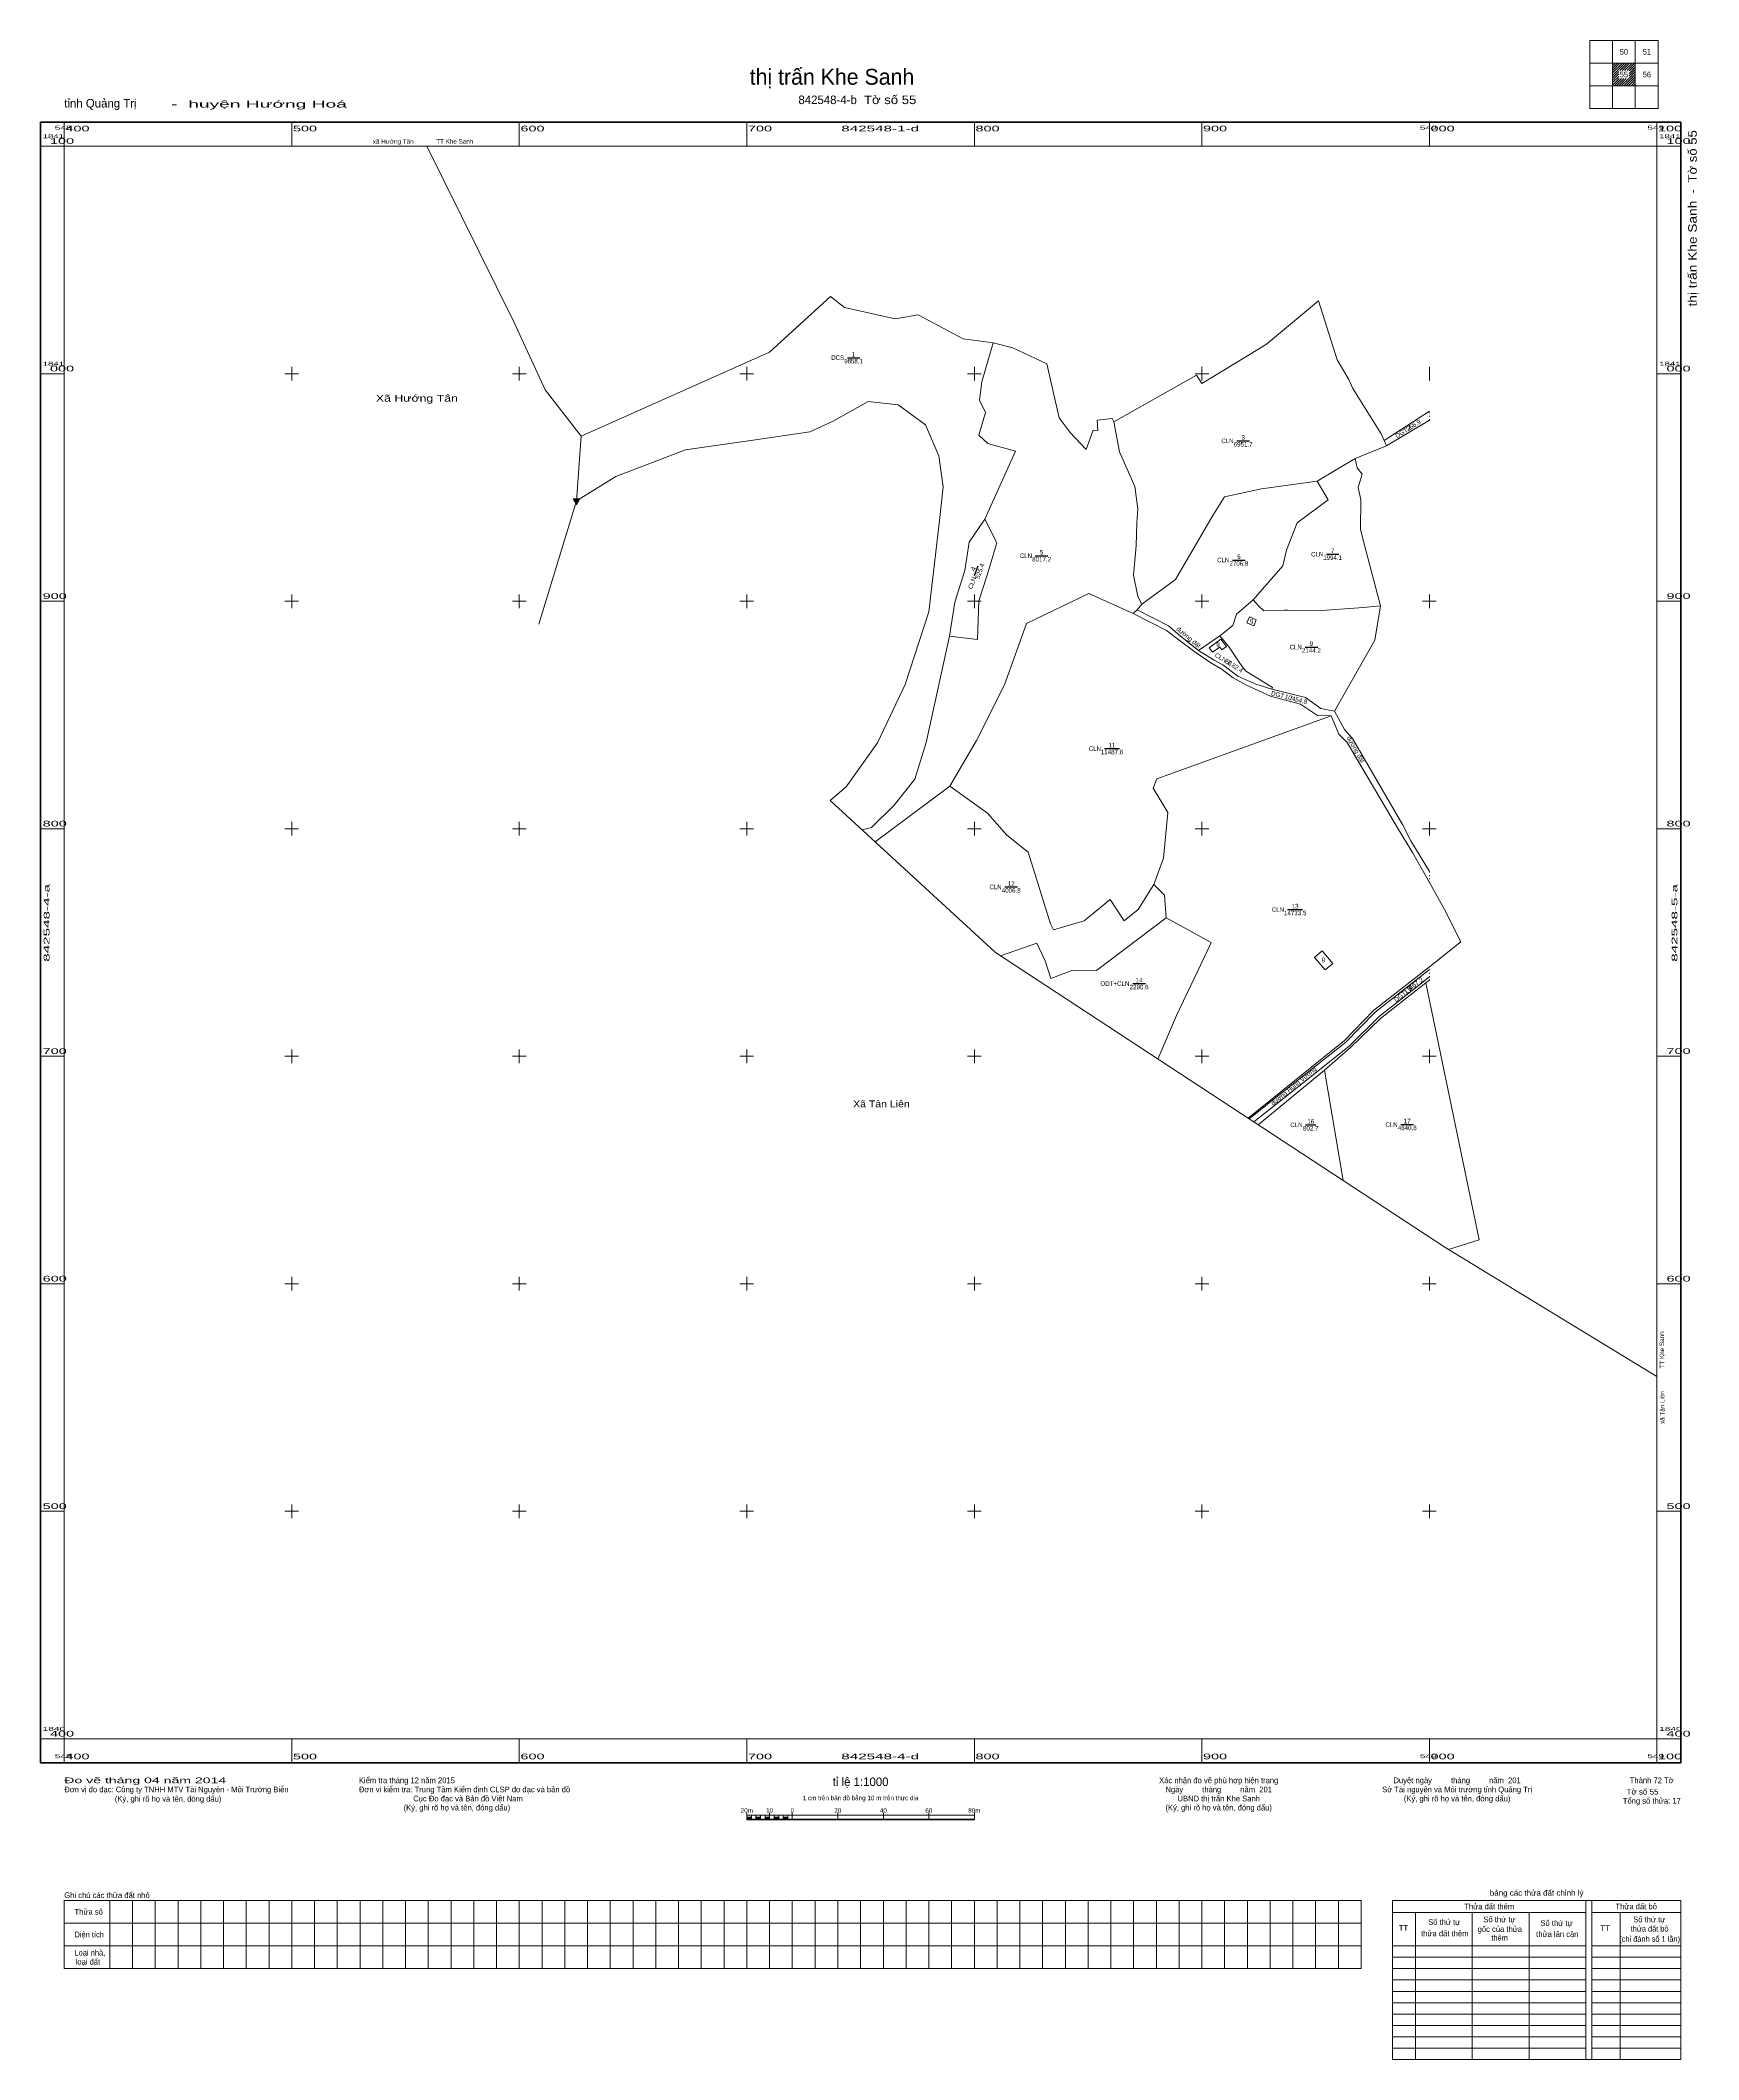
# Model space of a CAD drawing. Header units: metres. Extents: x 548390 to 549118, y 1840259 to 1841146.
import ezdxf
from ezdxf.enums import TextEntityAlignment as Align

# ---------------------------------------------------------------- set-up
doc = ezdxf.new("R2010")
doc.units = ezdxf.units.M
doc.linetypes.add('DOTTED', pattern=[1.5, 0.3, -1.2])
for name, color, linetype, lineweight in [('10', 7, 'Continuous', 13), ('13', 7, 'Continuous', 25), ('14', 7, 'Continuous', 13), ('22', 7, 'Continuous', 13), ('23', 7, 'Continuous', 13), ('24', 7, 'DOTTED', 13), ('46', 7, 'Continuous', 13), ('63', 7, 'Continuous', 13)]:
    doc.layers.add(name, color=color, linetype=linetype, lineweight=lineweight)
for name, color, linetype in [('12', 7, 'Continuous'), ('16', 7, 'Continuous'), ('28', 7, 'Continuous'), ('48', 7, 'Continuous')]:
    doc.layers.add(name, color=color, linetype=linetype)

msp = doc.modelspace()

# ---------------------------------------------------------------- hatches: boundary and pattern name
at = {"layer": '23'}
for points in [[(548700, 1840364.5), (548700, 1840365.5), (548702, 1840365.5), (548702, 1840364.5)], [(548704, 1840364.5), (548704, 1840365.5), (548706, 1840365.5), (548706, 1840364.5)], [(548708, 1840364.5), (548708, 1840365.5), (548710, 1840365.5), (548710, 1840364.5)], [(548712, 1840364.5), (548712, 1840365.5), (548714, 1840365.5), (548714, 1840364.5)], [(548716, 1840364.5), (548716, 1840365.5), (548718, 1840365.5), (548718, 1840364.5)]]:
    msp.add_hatch(color=256, dxfattribs=at).paths.add_polyline_path(points)
at = {"layer": '46'}
msp.add_hatch(color=256, dxfattribs=at).paths.add_polyline_path([(548623.6, 1840945.01), (548626.6, 1840945.01), (548625.1, 1840942.41)])

# ---------------------------------------------------------------- linework, layer by layer
at = {"layer": '10'}
for p, q in [((548816.86, 1841011.43), (548808.29, 1841013.52)), ((548981.19, 1840968.33), (548967.39, 1840962.73)), ((548967.39, 1840962.73), (548950.66, 1840952.74)), ((548873.55, 1840898.73), (548871.56, 1840896.2)), ((548898.48, 1840878.29), (548907.93, 1840884.75)), ((548930.79, 1840861.3), (548931.04, 1840862.13)), ((548789.21, 1840818.78), (548756.43, 1840794.25)), ((548998.51, 1840732.23), (549021.86, 1840619.36)), ((548953.87, 1840693.84), (548962.1, 1840645.38))]:
    msp.add_line(p, q, dxfattribs=at)
for points in [[(548736.78, 1841033.88), (548709.98, 1841009.52), (548627.24, 1840972.51)], [(548808.29, 1841013.52), (548795.07, 1841015.33), (548775.36, 1841025.92), (548765.21, 1841024.14), (548742.98, 1841029.06), (548736.78, 1841033.88)], [(548861.27, 1840978.91), (548897.61, 1840999.31), (548899.97, 1840995.71), (548919.27, 1841007.43), (548928.4, 1841013.04), (548951.31, 1841032.06)], [(548951.31, 1841032.06), (548959.43, 1841006.03), (548964.57, 1840997.49), (548966.41, 1840993.5), (548978.84, 1840973.54), (548980.06, 1840970.59)], [(548808.29, 1841013.52), (548803.27, 1840996.37), (548802.23, 1840988.44), (548804.89, 1840982.89), (548801.97, 1840972.94), (548805.97, 1840969.29), (548818.14, 1840965.94), (548804.54, 1840936.07)], [(548854.05, 1840979.54), (548854.27, 1840975.08), (548852.26, 1840975.18), (548849.2, 1840966.75), (548842.1, 1840974.13), (548837.32, 1840980.61), (548831.91, 1841004.35), (548816.86, 1841011.43)], [(548861.27, 1840978.91), (548860.65, 1840980.25), (548854.05, 1840979.54)], [(548873.55, 1840898.73), (548871.81, 1840902.12), (548870, 1840911.48), (548871.13, 1840924.36), (548871.48, 1840934.39), (548871.89, 1840940.62), (548870.58, 1840950.41), (548863.86, 1840965.63), (548861.27, 1840978.91)], [(548967.39, 1840962.73), (548968.2, 1840958.68), (548970.44, 1840955.89), (548968.7, 1840949.91), (548969.89, 1840944.73), (548969.67, 1840931.59), (548971.6, 1840924.07), (548978.56, 1840898)], [(548950.66, 1840952.74), (548926.21, 1840949.39), (548910.01, 1840945.83), (548904.76, 1840937.74), (548888.43, 1840909.55), (548873.55, 1840898.73)], [(548922.56, 1840900.56), (548935.63, 1840915.48), (548937.14, 1840922.48), (548941.9, 1840934.46), (548955.56, 1840944.51), (548950.66, 1840952.74)], [(548804.54, 1840936.07), (548809.85, 1840925.67), (548805.46, 1840911.06), (548801.92, 1840900.2), (548801.44, 1840883.21), (548789.02, 1840884.66)], [(548789.02, 1840884.66), (548791.36, 1840899.59), (548795.86, 1840913.43), (548797.76, 1840925.96), (548804.54, 1840936.07)], [(548789.21, 1840818.78), (548800.98, 1840838.85), (548813.25, 1840863.28), (548822.96, 1840890.15), (548850.29, 1840903.34), (548869.77, 1840894.62)], [(548922.56, 1840900.56), (548915.19, 1840894.33), (548913.65, 1840889.34), (548907.93, 1840884.75)], [(548978.56, 1840898), (548971.01, 1840897.18), (548952.75, 1840895.86), (548937.92, 1840896.05), (548936.32, 1840896.1), (548927.3, 1840895.74), (548924.9, 1840897.93), (548922.56, 1840900.56)], [(548978.56, 1840898), (548976, 1840882.84), (548958.37, 1840851.61)], [(548789.02, 1840884.66), (548778.79, 1840837.88), (548773.81, 1840821.84), (548764.78, 1840810.4), (548754.84, 1840800.6), (548750.73, 1840799.5)], [(548931.04, 1840862.13), (548919.24, 1840869.47), (548916.62, 1840872.81), (548911.97, 1840879.76), (548907.93, 1840884.75)], [(548956.78, 1840849.63), (548880.19, 1840821.89), (548878.56, 1840817.86), (548885.07, 1840807.09), (548883.11, 1840787.01), (548878.94, 1840775.5)], [(548878.94, 1840775.5), (548872.02, 1840764.56), (548865.78, 1840759.53), (548859.69, 1840768.93), (548848.32, 1840759.59), (548834.79, 1840755.56), (548833.54, 1840758.15), (548823.65, 1840789.75), (548814.25, 1840797.18), (548805.74, 1840806.83), (548789.21, 1840818.78)], [(548884.28, 1840760.8), (548883.51, 1840770.84), (548878.94, 1840775.5)], [(548884.28, 1840760.8), (548853.66, 1840737.75), (548843.36, 1840737.88), (548833.64, 1840734.22), (548831.17, 1840741.97), (548827.52, 1840749.65), (548811.57, 1840744.09)], [(548880.67, 1840698.78), (548888.87, 1840717.9), (548902.68, 1840746.79), (548904.04, 1840750.04), (548884.28, 1840760.8)]]:
    msp.add_lwpolyline(points, dxfattribs=at)
at = {"layer": '13'}
for p, q in [((548744.2, 1841007.03), (548749.6, 1841007.03)), ((548915.37, 1840970.48), (548920.95, 1840970.48)), ((548800.13, 1840911.26), (548801.63, 1840915.52)), ((548826.79, 1840919.98), (548832.35, 1840919.98)), ((548913.5, 1840918.1), (548919.06, 1840918.1)), ((548954.78, 1840920.66), (548960.18, 1840920.66)), ((548945.35, 1840879.84), (548950.91, 1840879.84)), ((548857.21, 1840835.24), (548863.78, 1840835.24)), ((548813.44, 1840774.42), (548819, 1840774.42)), ((548937.71, 1840764.49), (548944.3, 1840764.49)), ((548869.63, 1840731.94), (548875.21, 1840731.94)), ((548945.57, 1840669.85), (548950.15, 1840669.85)), ((548987.48, 1840670.02), (548993.04, 1840670.02))]:
    msp.add_line(p, q, dxfattribs=at)
at = {"layer": '14'}
for points in [[(548919.75, 1840890.53), (548920.89, 1840893.1), (548923.94, 1840891.81), (548922.84, 1840889.22)], [(548910.76, 1840880.1), (548908.79, 1840878.65), (548907.96, 1840879.78), (548904.71, 1840877.54), (548903.23, 1840879.57), (548908.4, 1840883.34)], [(548957.59, 1840740.82), (548954.17, 1840737.94), (548949.5, 1840743.46), (548952.91, 1840746.35)]]:
    msp.add_lwpolyline(points, close=True, dxfattribs=at)
at = {"layer": '22'}
for points in [[(549000, 1840738.13), (548976.17, 1840719.38), (548963.21, 1840706.22), (548933.16, 1840682.33), (548920.79, 1840672.47)], [(548922.8, 1840671.15), (548934.54, 1840680.42), (548964.8, 1840704.4), (548977.93, 1840717.44), (549000, 1840734.91)]]:
    msp.add_lwpolyline(points, dxfattribs=at)
at = {"layer": '23'}
for p, q in [((548980.06, 1840970.59), (549000, 1840983.59)), ((548871.56, 1840896.2), (548869.77, 1840894.62)), ((548998.51, 1840732.23), (549000, 1840733.4)), ((548924.82, 1840669.83), (548953.87, 1840693.84)), ((549021.86, 1840619.36), (549008.41, 1840615.07)), ((548700, 1840364.5), (548700, 1840367.5)), ((548700, 1840366.5), (548800, 1840366.5)), ((548702, 1840364.5), (548702, 1840366.5)), ((548704, 1840364.5), (548704, 1840366.5)), ((548706, 1840364.5), (548706, 1840366.5)), ((548708, 1840364.5), (548708, 1840366.5)), ((548710, 1840364.5), (548710, 1840367.5)), ((548710, 1840364.5), (548710, 1840366.5)), ((548712, 1840364.5), (548712, 1840366.5)), ((548714, 1840364.5), (548714, 1840366.5)), ((548716, 1840364.5), (548716, 1840366.5)), ((548718, 1840364.5), (548718, 1840366.5)), ((548720, 1840364.5), (548720, 1840367.5)), ((548740, 1840364.5), (548740, 1840367.5)), ((548760, 1840364.5), (548760, 1840367.5)), ((548780, 1840364.5), (548780, 1840367.5)), ((548800, 1840364.5), (548800, 1840367.5)), ((548420, 1840329), (548420, 1840299)), ((548430, 1840329), (548430, 1840299)), ((548440, 1840329), (548440, 1840299)), ((548450, 1840329), (548450, 1840299)), ((548460, 1840329), (548460, 1840299)), ((548470, 1840329), (548470, 1840299)), ((548480, 1840329), (548480, 1840299)), ((548490, 1840329), (548490, 1840299)), ((548500, 1840329), (548500, 1840299)), ((548510, 1840329), (548510, 1840299)), ((548520, 1840329), (548520, 1840299)), ((548530, 1840329), (548530, 1840299)), ((548540, 1840329), (548540, 1840299)), ((548550, 1840329), (548550, 1840299)), ((548560, 1840329), (548560, 1840299)), ((548570, 1840329), (548570, 1840299)), ((548580, 1840329), (548580, 1840299)), ((548590, 1840329), (548590, 1840299)), ((548600, 1840329), (548600, 1840299)), ((548610, 1840329), (548610, 1840299)), ((548620, 1840329), (548620, 1840299)), ((548630, 1840329), (548630, 1840299)), ((548640, 1840329), (548640, 1840299)), ((548650, 1840329), (548650, 1840299)), ((548660, 1840329), (548660, 1840299)), ((548670, 1840329), (548670, 1840299)), ((548680, 1840329), (548680, 1840299)), ((548690, 1840329), (548690, 1840299)), ((548700, 1840329), (548700, 1840299)), ((548710, 1840329), (548710, 1840299)), ((548720, 1840329), (548720, 1840299)), ((548730, 1840329), (548730, 1840299)), ((548740, 1840329), (548740, 1840299)), ((548750, 1840329), (548750, 1840299)), ((548760, 1840329), (548760, 1840299)), ((548770, 1840329), (548770, 1840299)), ((548780, 1840329), (548780, 1840299)), ((548790, 1840329), (548790, 1840299)), ((548800, 1840329), (548800, 1840299)), ((548810, 1840329), (548810, 1840299)), ((548820, 1840329), (548820, 1840299)), ((548830, 1840329), (548830, 1840299)), ((548840, 1840329), (548840, 1840299)), ((548850, 1840329), (548850, 1840299)), ((548860, 1840329), (548860, 1840299)), ((548870, 1840329), (548870, 1840299)), ((548880, 1840329), (548880, 1840299)), ((548890, 1840329), (548890, 1840299)), ((548900, 1840329), (548900, 1840299)), ((548910, 1840329), (548910, 1840299)), ((548920, 1840329), (548920, 1840299)), ((548930, 1840329), (548930, 1840299)), ((548940, 1840329), (548940, 1840299)), ((548950, 1840329), (548950, 1840299)), ((548960, 1840329), (548960, 1840299)), ((548970, 1840329), (548970, 1840299)), ((548983.84, 1840329), (549110.5, 1840329)), ((548983.84, 1840329), (548983.84, 1840259)), ((549068.84, 1840329), (549068.84, 1840259)), ((549071.34, 1840329), (549071.34, 1840259)), ((549110.5, 1840329), (549110.5, 1840259)), ((548983.84, 1840323.63), (549068.84, 1840323.63)), ((548993.84, 1840323.63), (548993.84, 1840259)), ((549018.84, 1840323.63), (549018.84, 1840259)), ((549043.84, 1840323.63), (549043.84, 1840259)), ((549071.34, 1840323.63), (549110.5, 1840323.63)), ((549083.84, 1840323.63), (549083.84, 1840259)), ((548400, 1840319), (548970, 1840319)), ((548400, 1840309), (548970, 1840309)), ((548983.84, 1840309), (549068.84, 1840309)), ((548983.84, 1840304), (549068.84, 1840304)), ((549071.34, 1840309), (549110.5, 1840309)), ((549071.34, 1840304), (549110.5, 1840304)), ((548983.84, 1840299), (549068.84, 1840299)), ((548983.84, 1840294), (549068.84, 1840294)), ((549071.34, 1840299), (549110.5, 1840299)), ((549071.34, 1840294), (549110.5, 1840294)), ((548983.84, 1840289), (549068.84, 1840289)), ((549071.34, 1840289), (549110.5, 1840289)), ((548983.84, 1840284), (549068.84, 1840284)), ((548983.84, 1840279), (549068.84, 1840279)), ((549071.34, 1840284), (549110.5, 1840284)), ((549110.5, 1840279), (549071.34, 1840279)), ((548983.84, 1840274), (549068.84, 1840274)), ((548983.84, 1840269), (549068.84, 1840269)), ((549071.34, 1840274), (549110.5, 1840274)), ((549110.5, 1840269), (549071.34, 1840269)), ((548983.84, 1840264), (549068.84, 1840264)), ((548983.84, 1840259), (549068.84, 1840259)), ((549068.84, 1840259), (549071.34, 1840259)), ((549071.34, 1840264), (549110.5, 1840264)), ((549110.5, 1840259), (549071.34, 1840259))]:
    msp.add_line(p, q, dxfattribs=at)
at = {"layer": '23', "lineweight": 53}
msp.add_line((548700, 1840364.5), (548800, 1840364.5), dxfattribs=at)
at = {"layer": '23'}
for points in [[(548980.06, 1840970.59), (548981.19, 1840968.33), (549000, 1840979.65)], [(548956.78, 1840849.63), (548950.8, 1840849.76), (548943.34, 1840854.69), (548930.15, 1840858.29), (548919.57, 1840863.04), (548913.8, 1840866.26), (548908.43, 1840870.27), (548903.93, 1840872.87), (548897.48, 1840877.3), (548888.84, 1840883.69), (548884.52, 1840887.11), (548869.77, 1840894.62)], [(548871.56, 1840896.2), (548885.32, 1840889.23), (548890.6, 1840884.7), (548898.48, 1840878.29)], [(548898.48, 1840878.29), (548905.46, 1840874.02), (548909.27, 1840872.07), (548915.76, 1840867.05), (548923.69, 1840863.56), (548930.79, 1840861.3)], [(548958.37, 1840851.61), (548952.29, 1840852.89), (548945.54, 1840857.65), (548930.79, 1840861.3)], [(549000, 1840776.33), (548992.55, 1840789.52), (548985.98, 1840800.46), (548963.83, 1840837.89), (548960.14, 1840841.6), (548956.78, 1840849.63)], [(549000, 1840781.2), (548991.91, 1840794.62), (548988.13, 1840801.91), (548966.25, 1840839.73), (548962.7, 1840843.66), (548958.37, 1840851.61)], [(549000, 1840739.35), (549013.87, 1840750.28), (549006.7, 1840764.47), (549000, 1840776.33)], [(548920.29, 1840672.8), (548962.7, 1840706.86), (548975.5, 1840720.04), (549000, 1840739.35)], [(548953.87, 1840693.84), (548965.38, 1840703.86), (548978.53, 1840716.65), (548998.51, 1840732.23)], [(548970, 1840299), (548400, 1840299), (548400, 1840329), (548970, 1840329)]]:
    msp.add_lwpolyline(points, dxfattribs=at)
for points in [[(548700, 1840364.5), (548700, 1840365.5), (548702, 1840365.5), (548702, 1840364.5)], [(548704, 1840364.5), (548704, 1840365.5), (548706, 1840365.5), (548706, 1840364.5)], [(548708, 1840364.5), (548708, 1840365.5), (548710, 1840365.5), (548710, 1840364.5)], [(548712, 1840364.5), (548712, 1840365.5), (548714, 1840365.5), (548714, 1840364.5)], [(548716, 1840364.5), (548716, 1840365.5), (548718, 1840365.5), (548718, 1840364.5)]]:
    msp.add_lwpolyline(points, close=True, dxfattribs=at)
at = {"layer": '24'}
for p, q in [((549000, 1840979.65), (549000, 1840983.59)), ((549000, 1840776.33), (549000, 1840781.2)), ((549000, 1840733.4), (549000, 1840739.35))]:
    msp.add_line(p, q, dxfattribs=at)
at = {"layer": '46'}
for points in [[(548559.29, 1841100), (548597.63, 1841022.74), (548611.33, 1840992.88), (548627.24, 1840972.51), (548625.1, 1840944.14), (548608.53, 1840889.98)], [(548736.62, 1840812.48), (548743.61, 1840818.48), (548757.44, 1840837.83), (548769.65, 1840863.34), (548780.07, 1840895.29), (548784.72, 1840935.41), (548786.31, 1840950.24), (548784.45, 1840963.95), (548778.47, 1840977.46), (548766.56, 1840986.32), (548753.36, 1840987.73), (548737.96, 1840979.14), (548727.66, 1840974.49), (548701.75, 1840970.61), (548673.05, 1840966.59), (548642.4, 1840954.88), (548625.1, 1840944.14)], [(549100, 1840559.28), (549007.29, 1840615.75), (548809.36, 1840745.54), (548736.62, 1840812.48)]]:
    msp.add_lwpolyline(points, dxfattribs=at)
msp.add_lwpolyline([(548623.6, 1840945.01), (548626.6, 1840945.01), (548625.1, 1840942.41)], close=True, dxfattribs=at)
at = {"layer": '63'}
for p, q in [((549080.5, 1841116.5), (549080.5, 1841146.5)), ((549090.5, 1841116.5), (549090.5, 1841146.5)), ((549100.5, 1841136.5), (549070.5, 1841136.5)), ((549080.5, 1841136.42), (549080.58, 1841136.5)), ((549080.5, 1841135.36), (549081.64, 1841136.5)), ((549080.5, 1841134.29), (549082.71, 1841136.5)), ((549080.5, 1841133.23), (549083.77, 1841136.5)), ((549080.5, 1841132.17), (549084.83, 1841136.5)), ((549080.5, 1841131.11), (549085.89, 1841136.5)), ((549083.7, 1841133.25), (549086.95, 1841136.5)), ((549084.76, 1841133.25), (549088.01, 1841136.5)), ((549085.82, 1841133.25), (549089.07, 1841136.5)), ((549086.88, 1841133.25), (549090.13, 1841136.5)), ((549080.5, 1841130.05), (549083.25, 1841132.8)), ((549080.5, 1841128.99), (549083.25, 1841131.74)), ((549080.5, 1841127.93), (549083.25, 1841130.68)), ((549080.5, 1841126.87), (549083.38, 1841129.75)), ((549081.19, 1841126.5), (549084.44, 1841129.75)), ((549082.25, 1841126.5), (549085.5, 1841129.75)), ((549083.31, 1841126.5), (549086.56, 1841129.75)), ((549084.37, 1841126.5), (549087.62, 1841129.75)), ((549085.43, 1841126.5), (549090.5, 1841131.57)), ((549086.49, 1841126.5), (549090.5, 1841130.51)), ((549087.55, 1841126.5), (549090.5, 1841129.45)), ((549087.75, 1841133.06), (549090.5, 1841135.81)), ((549087.75, 1841132), (549090.5, 1841134.75)), ((549087.75, 1841130.94), (549090.5, 1841133.69)), ((549087.75, 1841129.88), (549090.5, 1841132.63)), ((549088.62, 1841126.5), (549090.5, 1841128.38)), ((549100.5, 1841126.5), (549070.5, 1841126.5)), ((549089.68, 1841126.5), (549090.5, 1841127.32)), ((548400, 1841100), (548400, 1841110.5)), ((548500, 1841100), (548500, 1841110.5)), ((548600, 1841100), (548600, 1841110.5)), ((548700, 1841100), (548700, 1841110.5)), ((548800, 1841100), (548800, 1841110.5)), ((548900, 1841100), (548900, 1841110.5)), ((549000, 1841100), (549000, 1841110.5)), ((549100, 1841100), (549100, 1841110.5)), ((548400, 1841100), (548389.5, 1841100)), ((549100, 1841100), (549110.5, 1841100)), ((548400, 1841000), (548389.5, 1841000)), ((548497, 1841000), (548503, 1841000)), ((548500, 1840997), (548500, 1841003)), ((548597, 1841000), (548603, 1841000)), ((548600, 1840997), (548600, 1841003)), ((548697, 1841000), (548703, 1841000)), ((548700, 1840997), (548700, 1841003)), ((548797, 1841000), (548803, 1841000)), ((548800, 1840997), (548800, 1841003)), ((548897, 1841000), (548903, 1841000)), ((548900, 1840997), (548900, 1841003)), ((549000, 1840997), (549000, 1841003)), ((549100, 1841000), (549110.5, 1841000)), ((548400, 1840900), (548389.5, 1840900)), ((548497, 1840900), (548503, 1840900)), ((548500, 1840897), (548500, 1840903)), ((548597, 1840900), (548603, 1840900)), ((548600, 1840897), (548600, 1840903)), ((548697, 1840900), (548703, 1840900)), ((548700, 1840897), (548700, 1840903)), ((548797, 1840900), (548803, 1840900)), ((548800, 1840897), (548800, 1840903)), ((548897, 1840900), (548903, 1840900)), ((548900, 1840897), (548900, 1840903)), ((548997, 1840900), (549003, 1840900)), ((549000, 1840897), (549000, 1840903)), ((549100, 1840900), (549110.5, 1840900)), ((548400, 1840800), (548389.5, 1840800)), ((548497, 1840800), (548503, 1840800)), ((548500, 1840797), (548500, 1840803)), ((548597, 1840800), (548603, 1840800)), ((548600, 1840797), (548600, 1840803)), ((548697, 1840800), (548703, 1840800)), ((548700, 1840797), (548700, 1840803)), ((548797, 1840800), (548803, 1840800)), ((548800, 1840797), (548800, 1840803)), ((548897, 1840800), (548903, 1840800)), ((548900, 1840797), (548900, 1840803)), ((548997, 1840800), (549003, 1840800)), ((549000, 1840797), (549000, 1840803)), ((549100, 1840800), (549110.5, 1840800)), ((548500, 1840697), (548500, 1840703)), ((548600, 1840697), (548600, 1840703)), ((548700, 1840697), (548700, 1840703)), ((548800, 1840697), (548800, 1840703)), ((548900, 1840697), (548900, 1840703)), ((549000, 1840697), (549000, 1840703)), ((548400, 1840700), (548389.5, 1840700)), ((548497, 1840700), (548503, 1840700)), ((548597, 1840700), (548603, 1840700)), ((548697, 1840700), (548703, 1840700)), ((548797, 1840700), (548803, 1840700)), ((548897, 1840700), (548903, 1840700)), ((548997, 1840700), (549003, 1840700)), ((549100, 1840700), (549110.5, 1840700)), ((548400, 1840600), (548389.5, 1840600)), ((548497, 1840600), (548503, 1840600)), ((548500, 1840597), (548500, 1840603)), ((548597, 1840600), (548603, 1840600)), ((548600, 1840597), (548600, 1840603)), ((548697, 1840600), (548703, 1840600)), ((548700, 1840597), (548700, 1840603)), ((548797, 1840600), (548803, 1840600)), ((548800, 1840597), (548800, 1840603)), ((548897, 1840600), (548903, 1840600)), ((548900, 1840597), (548900, 1840603)), ((548997, 1840600), (549003, 1840600)), ((549000, 1840597), (549000, 1840603)), ((549100, 1840600), (549110.5, 1840600)), ((548400, 1840500), (548389.5, 1840500)), ((548497, 1840500), (548503, 1840500)), ((548500, 1840497), (548500, 1840503)), ((548597, 1840500), (548603, 1840500)), ((548600, 1840497), (548600, 1840503)), ((548697, 1840500), (548703, 1840500)), ((548700, 1840497), (548700, 1840503)), ((548797, 1840500), (548803, 1840500)), ((548800, 1840497), (548800, 1840503)), ((548897, 1840500), (548903, 1840500)), ((548900, 1840497), (548900, 1840503)), ((548997, 1840500), (549003, 1840500)), ((549000, 1840497), (549000, 1840503)), ((549100, 1840500), (549110.5, 1840500)), ((548400, 1840400), (548389.5, 1840400)), ((548400, 1840400), (548400, 1840389.5)), ((548500, 1840400), (548500, 1840389.5)), ((548600, 1840400), (548600, 1840389.5)), ((548700, 1840400), (548700, 1840389.5)), ((548800, 1840400), (548800, 1840389.5)), ((548900, 1840400), (548900, 1840389.5)), ((549000, 1840400), (549000, 1840389.5)), ((549100, 1840400), (549100, 1840389.5)), ((549100, 1840400), (549110.5, 1840400))]:
    msp.add_line(p, q, dxfattribs=at)
for points in [[(549100.5, 1841116.5), (549070.5, 1841116.5), (549070.5, 1841146.5), (549100.5, 1841146.5)], [(548400, 1841100), (549100, 1841100), (549100, 1840400), (548400, 1840400)]]:
    msp.add_lwpolyline(points, close=True, dxfattribs=at)
at = {"layer": '63', "lineweight": 158}
msp.add_lwpolyline([(548389.5, 1841110.5), (549110.5, 1841110.5), (549110.5, 1840389.5), (548389.5, 1840389.5)], close=True, dxfattribs=at)

# ---------------------------------------------------------------- texts
at = {"layer": '12'}
msp.add_text('D', height=0.00096, dxfattribs=at).set_placement((548923.22, 1840582.8), align=Align.CENTER)
at = {"layer": '13'}
for s, width, p in [('DCS ', 0.8, (548743.52, 1841006.03)), ('CLN ', 0.8, (548914.67, 1840969.48)), ('CLN ', 0.8, (548826.1, 1840918.98)), ('CLN ', 0.8, (548912.81, 1840917.1)), ('CLN ', 0.8, (548954.11, 1840919.66)), ('CLN ', 0.8, (548944.66, 1840878.84)), ('CLN ', 0.8, (548856.39, 1840834.24)), ('CLN ', 0.8, (548812.75, 1840773.42)), ('CLN ', 0.8, (548936.89, 1840763.49)), ('ODT+CLN ', 0.85, (548868.93, 1840730.94)), ('CLN ', 0.8, (548945, 1840668.85)), ('CLN ', 0.8, (548986.79, 1840669.02))]:
    msp.add_text(s, height=2, dxfattribs=dict(at, width=width)).set_placement(p, align=Align.RIGHT)
for s, width, p in [('9858.1', 0.8, (548746.895, 1841004.52)), ('1', 0.7, (548746.895, 1841007.54)), ('6951.7', 0.85, (548918.16, 1840967.97)), ('3', 0.85, (548918.16, 1840970.99)), ('8017.2', 0.85, (548829.57, 1840917.47)), ('5', 0.85, (548829.57, 1840920.49)), ('2706.8', 0.85, (548916.28, 1840915.59)), ('6', 0.85, (548916.28, 1840918.61)), ('1994.1', 0.8, (548957.475, 1840918.15)), ('7', 0.85, (548957.49, 1840921.17)), ('2144.2', 0.85, (548948.13, 1840877.33)), ('9', 0.8, (548948.13, 1840880.35)), ('11487.8', 0.85, (548860.505, 1840832.73)), ('11', 0.8, (548860.49, 1840835.75)), ('4006.8', 0.85, (548816.22, 1840771.91)), ('12', 0.85, (548816.225, 1840774.93)), ('14733.5', 0.85, (548940.995, 1840761.98)), ('13', 0.85, (548941.005, 1840765)), ('2290.6', 0.85, (548872.42, 1840729.43)), ('14', 0.85, (548872.425, 1840732.45)), ('802.7', 0.85, (548947.86, 1840667.34)), ('16', 0.85, (548947.865, 1840670.36)), ('4640.8', 0.85, (548990.26, 1840667.51)), ('17', 0.85, (548990.265, 1840670.53))]:
    msp.add_text(s, height=2, dxfattribs=dict(at, width=width)).set_placement(p, align=Align.CENTER)
for s, rotation, width, p in [('2', 32.374, 1.7, (548990.35, 1840974.46)), ('/', 32.374, 1.6, (548991.37, 1840975.1)), ('8', 328.015, 1.65, (548909.87, 1840873.1)), ('/', 328.015, 1.6, (548910.89, 1840872.46)), ('/', 345.654, 1.05, (548938.73, 1840856.54)), ('454.8', 345.654, 0.9, (548939.37, 1840856.38)), ('15', 38.3, 1.4, (548989.52, 1840727)), ('/', 38.3, 1.85, (548991.49, 1840728.56)), ('467.2', 38.3, 1.05, (548992.02, 1840728.98))]:
    msp.add_text(s, height=2, rotation=rotation, dxfattribs=dict(at, width=width)).set_placement(p)
for s, rotation, p in [('66.9', 32.374, (548991.92, 1840975.45)), ('182.4', 328.015, (548911.45, 1840872.11)), ('10', 345.654, (548936.29, 1840857.17))]:
    msp.add_text(s, height=2, rotation=rotation, dxfattribs=at).set_placement(p)
for s, rotation, p in [('DGT ', 32.374, (548991.389, 1840975.111)), ('CLN ', 328.015, (548910.781, 1840872.521))]:
    msp.add_text(s, height=2, rotation=rotation, dxfattribs=at).set_placement(p, align=Align.RIGHT)
for s, width, p in [('4', 1.3, (548800.51, 1840913.887)), ('525.4', 0.95, (548803.366, 1840912.882))]:
    msp.add_text(s, height=2, rotation=70.56, dxfattribs=dict(at, width=width)).set_placement(p, align=Align.CENTER)
for s, rotation, width, p in [('CLN ', 70.56, 0.95, (548801.123, 1840911.064)), ('DGT ', 345.654, 0.9, (548936.614, 1840857.085)), ('DGT ', 38.3, 1.05, (548990.62, 1840727.872))]:
    msp.add_text(s, height=2, rotation=rotation, dxfattribs=dict(at, width=width)).set_placement(p, align=Align.RIGHT)
at = {"layer": '16', "width": 0.85}
for p in [(548921.975, 1840890.7), (548907.125, 1840880.34), (548953.435, 1840741.85)]:
    msp.add_text('g', height=2, dxfattribs=at).set_placement(p, align=Align.CENTER)
at = {"layer": '23'}
for s, width, p in [('Đo vẽ tháng 04 năm 2014', 1.85, (548400, 1840380.5)), ('Diện tích', 0.95, (548404.5, 1840312.75)), ('Loại nhà,', 0.95, (548404.5, 1840304.75))]:
    msp.add_text(s, height=2.5, dxfattribs=dict(at, width=width)).set_placement(p)
for s, p in [('Kiểm tra tháng 12 năm 2015', (548529.5, 1840380.5)), ('Đơn vị đo đạc: Công ty TNHH MTV Tài Nguyên - Môi Trường Biển', (548400, 1840376.5)), ('Đơn vi kiểm tra: Trung Tâm Kiểm định CLSP đo đạc và bản đồ', (548529.5, 1840376.5)), ('Cục Đo đạc và Bản đồ Việt Nam', (548553.37, 1840372.5)), ('(Ký, ghi rõ họ và tên, đóng dấu)', (548549.16, 1840368.5)), ('Ghi chú các thửa đất nhỏ', (548400, 1840330)), ('Thửa số', (548404.5, 1840322.75)), ('loại đất', (548405, 1840300.75))]:
    msp.add_text(s, height=2.5, dxfattribs=at).set_placement(p)
for s, height, p in [('tỉ lệ 1:1000', 3.75, (548750, 1840379.25)), ('Xác nhận đo vẽ phù hợp hiện trạng', 2.5, (548907.405, 1840380.5)), ('Duyệt ngày         tháng         năm  201', 2.5, (549012.195, 1840380.5)), ('(Ký, ghi rõ họ và tên, đóng dấu)', 2.5, (548445.64, 1840372.38)), ('1 cm trên bản đồ bằng 10 m trên thực địa', 2, (548749.995, 1840373)), ('Ngày         tháng         năm  201', 2.5, (548907.405, 1840376.5)), ('UBND thị trấn Khe Sanh', 2.5, (548907.405, 1840372.5)), ('Sở Tài nguyên và Môi trường tỉnh Quảng Trị', 2.5, (549012.185, 1840376.5)), ('(Ký, ghi rõ họ và tên, đóng dấu)', 2.5, (549012.19, 1840372.5)), ('(Ký, ghi rõ họ và tên, đóng dấu)', 2.5, (548907.4, 1840368.5)), ('Số thứ tự', 2.5, (549006.54, 1840318.22)), ('Thửa đất thêm', 2.5, (549026.32, 1840325.06)), ('Số thứ tự', 2.5, (549030.8, 1840319.36)), ('Số thứ tự', 2.5, (549055.89, 1840317.76)), ('Thửa đất bỏ', 2.5, (549090.895, 1840325.06)), ('Số thứ tự', 2.5, (549096.65, 1840319.36)), ('TT', 2.5, (548988.63, 1840315.64)), ('thửa đất thêm', 2.5, (549006.765, 1840313.2)), ('gốc của thửa', 2.5, (549030.975, 1840315.11)), ('thửa lân cận', 2.5, (549056.25, 1840312.9)), ('TT', 2.5, (549077.23, 1840315.52))]:
    msp.add_text(s, height=height, dxfattribs=at).set_placement(p, align=Align.CENTER)
for s, height, width, p in [('20m', 2, 0.95, (548700, 1840367.5)), ('10', 2, 0.95, (548709.995, 1840367.5)), ('0', 2, 0.9, (548720, 1840367.5)), ('20', 2, 0.95, (548739.995, 1840367.5)), ('40', 2, 0.95, (548759.995, 1840367.5)), ('60', 2, 0.95, (548779.995, 1840367.5)), ('80m', 2, 0.95, (548800, 1840367.5)), ('bảng các thửa đất chỉnh lý', 2.5, 1.05, (549047.145, 1840331.02)), ('thêm', 2.5, 0.95, (549030.875, 1840311.34)), ('(chỉ đánh số 1 lần)', 2.5, 0.85, (549096.83, 1840310.77)), ('thửa đất bỏ', 2.5, 0.85, (549096.82, 1840315.28))]:
    msp.add_text(s, height=height, dxfattribs=dict(at, width=width)).set_placement(p, align=Align.CENTER)
at = {"layer": '28'}
for s, rotation, p in [('xã Hướng Tân             TT Khe Sanh', 0.083, (548557.689, 1841101.08)), ('đường đất', 320.351, (548893.507, 1840883.361)), ('đường đất', 299.764, (548966.716, 1840834.396)), ('đường Hùng Vương', 39.494, (548941.009, 1840686.119)), ('xã Tân Liên             TT Khe Sanh', 90.355, (549103.261, 1840558.734))]:
    msp.add_text(s, height=2, rotation=rotation, dxfattribs=at).set_placement(p, align=Align.CENTER)
at = {"layer": '48'}
for s, width, p in [('Xã Hướng Tân', 1.35, (548554.985, 1840987.71)), ('Xã Tân Liên', 1.15, (548759.165, 1840677.57))]:
    msp.add_text(s, height=3, dxfattribs=dict(at, width=width)).set_placement(p, align=Align.CENTER)
at = {"layer": '63'}
for s, height, width, p in [('50', 2.5, 0.95, (549085.5, 1841140.25)), ('51', 2.5, 0.8, (549095.6, 1841140.25)), ('55', 2.5, 0.95, (549085.5, 1841130.25)), ('56', 2.5, 0.9, (549095.605, 1841130.25)), ('Tờ số 55', 3.75, 1.15, (548763, 1841118.5)), ('842548-1-d', 2.5, 2, (548758.61, 1841106.5)), ('842548-4-d', 2.5, 2, (548758.61, 1840391))]:
    msp.add_text(s, height=height, dxfattribs=dict(at, width=width)).set_placement(p, align=Align.CENTER)
for s, height, p in [('thị trấn Khe Sanh', 7, (548737.423, 1841127)), ('842548-4-b', 3.75, (548735.505, 1841118.5))]:
    msp.add_text(s, height=height, dxfattribs=at).set_placement(p, align=Align.CENTER)
msp.add_text('tỉnh Quảng Trị', height=3.75, dxfattribs=at).set_placement((548400, 1841117))
for s, height, width, p in [('  -  huyện Hướng Hoá', 3, 2.1, (548442.32, 1841117)), ('1841', 1.75, 1.8, (548390.5, 1841103.5)), ('400', 2.5, 1.9, (548400.5, 1841106.5)), ('500', 2.5, 1.9, (548500.5, 1841106.5)), ('600', 2.5, 1.9, (548600.5, 1841106.5)), ('700', 2.5, 1.9, (548700.5, 1841106.5)), ('800', 2.5, 1.9, (548800.5, 1841106.5)), ('900', 2.5, 1.9, (548900.5, 1841106.5)), ('000', 2.5, 1.9, (549000.5, 1841106.5)), ('100', 2.5, 1.9, (549100.5, 1841106.5)), ('1841', 1.75, 1.8, (549101, 1841103.5)), ('1841', 1.75, 1.8, (548390.5, 1841003.5)), ('1841', 1.75, 1.8, (549101, 1841003.5)), ('900', 2.5, 1.9, (548390.5, 1840901)), ('800', 2.5, 1.9, (548390.5, 1840801)), ('700', 2.5, 1.9, (548390.5, 1840701)), ('600', 2.5, 1.9, (548390.5, 1840601)), ('500', 2.5, 1.9, (548390.5, 1840501)), ('1840', 1.75, 1.9, (548390.5, 1840403.5)), ('1840', 1.75, 1.9, (549101, 1840403.5)), ('400', 2.5, 1.9, (548400.5, 1840391)), ('500', 2.5, 1.9, (548500.5, 1840391)), ('600', 2.5, 1.9, (548600.5, 1840391)), ('700', 2.5, 1.9, (548700.5, 1840391)), ('800', 2.5, 1.9, (548800.5, 1840391)), ('900', 2.5, 1.9, (548900.5, 1840391)), ('000', 2.5, 1.9, (549000.5, 1840391)), ('100', 2.5, 1.9, (549100.5, 1840391))]:
    msp.add_text(s, height=height, dxfattribs=dict(at, width=width)).set_placement(p)
for s, height, width, p in [('100', 2.5, 1.9, (548404.32, 1841101)), ('548', 1.75, 1.9, (548403.22, 1841107.25)), ('549', 1.75, 1.9, (549003.22, 1841107.25)), ('549', 1.75, 1.9, (549103.22, 1841107.25)), ('100', 2.5, 1.9, (549114.82, 1841101)), ('000', 2.5, 1.9, (548404.32, 1841001)), ('000', 2.5, 1.9, (549114.82, 1841001)), ('900', 2.5, 1.9, (549114.82, 1840901)), ('800', 2.5, 1.9, (549114.82, 1840801)), ('700', 2.5, 1.9, (549114.82, 1840701)), ('600', 2.5, 1.9, (549114.82, 1840601)), ('500', 2.5, 1.9, (549114.82, 1840501)), ('400', 2.5, 1.9, (548404.32, 1840401)), ('400', 2.5, 1.9, (549114.82, 1840401)), ('548', 1.75, 1.9, (548403.22, 1840391.5)), ('549', 1.75, 1.9, (549003.22, 1840391.5)), ('549', 1.75, 1.9, (549103.22, 1840391.5)), ('Tờ số 55', 2.5, 1.05, (549100.68, 1840375.5))]:
    msp.add_text(s, height=height, dxfattribs=dict(at, width=width)).set_placement(p, align=Align.RIGHT)
for s, width, p in [('Tờ số 55', 1.15, (549117.51, 1841084.03)), (' - ', 0.95, (549117.51, 1841078.03))]:
    msp.add_text(s, height=3.75, rotation=90, dxfattribs=dict(at, width=width)).set_placement(p)
at = {"layer": '63', "width": 1.2}
msp.add_text('thị trấn Khe Sanh', height=3.75, rotation=90, dxfattribs=at).set_placement((549117.51, 1841076.04), align=Align.RIGHT)
at = {"layer": '63', "width": 2}
for s, p in [('842548-4-a', (548393.5, 1840758.61)), ('842548-5-a', (549109, 1840758.61))]:
    msp.add_text(s, height=2.5, rotation=90, dxfattribs=at).set_placement(p, align=Align.CENTER)
at = {"layer": '63'}
for s, p in [('Thành 72 Tờ', (549107.37, 1840380.5)), ('Tổng số thửa: 17', (549110.5, 1840371.5))]:
    msp.add_text(s, height=2.5, dxfattribs=at).set_placement(p, align=Align.RIGHT)

doc.saveas('drawing.dxf')
